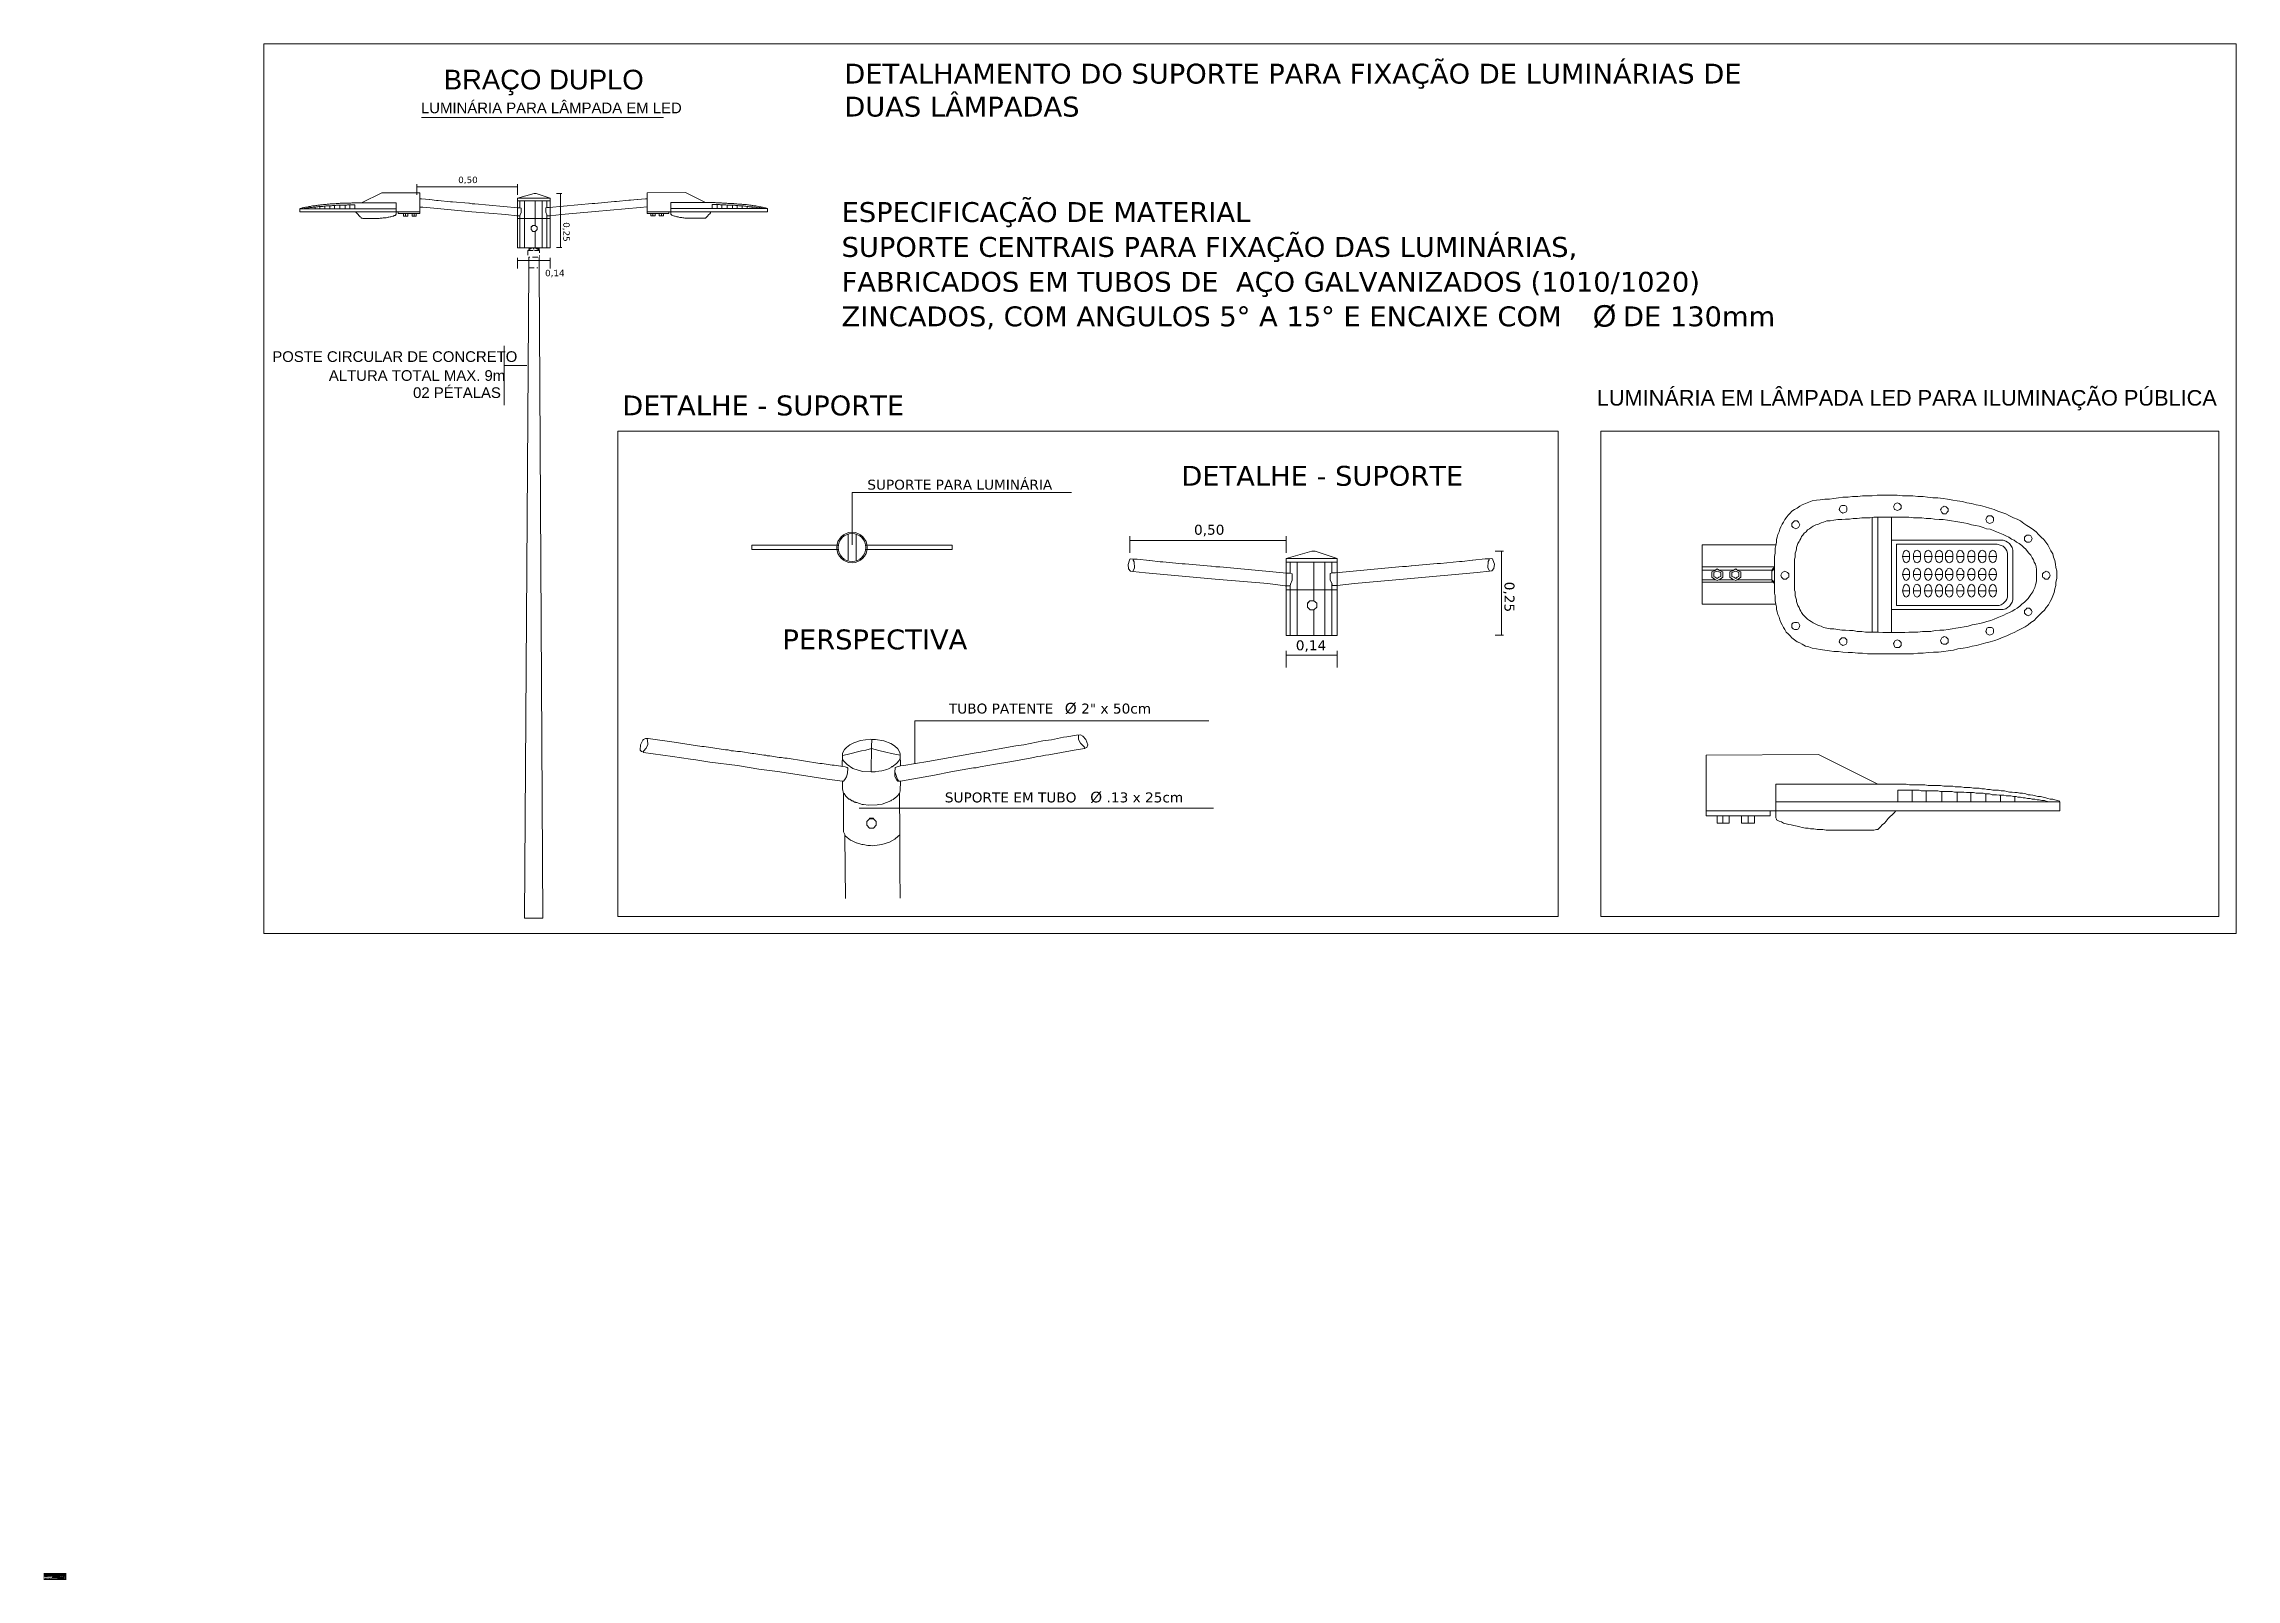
# Model space of a CAD drawing. Header units: metres. Extents: x 0 to 303, y 1 to 146.
# Drawn here: x 0.5 to 206.6, y 1.2 to 145.6 of the extents above; entities that cross this region are included whole.
import ezdxf

# ---------------------------------------------------------------- set-up
doc = ezdxf.new("R2010")
doc.units = ezdxf.units.M
doc.linetypes.add('IMPORT-DASHDOT _4_', pattern=[1, 0.5, -0.25, 0, -0.25])
for name, color, linetype, lineweight in [('A - TEXTO', 7, 'Continuous', 9), ('A-DETL-MEDM', 7, 'Continuous', 35), ('G-ANNO-TEXT', 7, 'Continuous', 9), ('P', 7, 'Continuous', 35), ('PFV', 7, 'Continuous', 9)]:
    doc.layers.add(name, color=color, linetype=linetype, lineweight=lineweight)
doc.layers.add('DET_POSTE_dwg', color=7, linetype='Continuous', lineweight=9, true_color=0x767676)
doc.styles.add('Arial', font='arial.ttf', dxfattribs={"height": 2.026963})
doc.styles.add('Arial_1', font='arial.ttf', dxfattribs={"height": 1.013481})
doc.styles.add('Arial_2', font='arial.ttf', dxfattribs={"height": 0.025})
doc.styles.add('Arial_B', font='arial.ttf', dxfattribs={"height": 1.46127})
doc.styles.add('Arial_B_1', font='arial.ttf', dxfattribs={"height": 0.03})
doc.styles.add('Swis721 Lt BT', font='swissl.ttf', dxfattribs={"height": 1.849307})
doc.styles.add('Swis721 Lt BT_1', font='swissl.ttf', dxfattribs={"height": 1.00291})
doc.styles.add('Verdana', font='verdana.ttf', dxfattribs={"height": 1.8711})
doc.styles.add('Verdana_1', font='verdana.ttf', dxfattribs={"height": 1.8711})
doc.styles.add('Verdana_2', font='verdana.ttf', dxfattribs={"height": 0.93555})
doc.styles.add('Verdana_3', font='verdana.ttf', dxfattribs={"height": 0.601425})
doc.styles.add('Verdana_4', font='verdana.ttf', dxfattribs={"height": 0.935555})

msp = doc.modelspace()

# ---------------------------------------------------------------- texts
at = {"layer": 'G-ANNO-TEXT', "insert": (1.42, 1.62), "char_height": 0.03, "width": 0.3407, "attachment_point": 1, "style": 'Arial_B_1'}
msp.add_mtext('ILUMINAÇÃO ', dxfattribs=at)

# ---------------------------------------------------------------- blocks, each defined once
blk = doc.blocks.new('DET_POSTE_dwg-8300807-DET_ POSTE')
at = {"lineweight": 9}
for p, q in [((65.42, 131.41), (65.42, 132.41)), ((74.87, 132.15), (65.42, 132.15)), ((74.87, 131.41), (74.87, 132.41)), ((75.11, 130.84), (75.11, 130.17)), ((75.54, 130.84), (75.54, 126.41)), ((77.21, 126.41), (77.21, 130.84)), ((77.64, 130.19), (77.64, 130.84)), ((78.54, 131.51), (79.04, 131.51)), ((78.91, 126.43), (78.91, 131.51)), ((74.87, 129.18), (77.96, 129.18)), ((76.54, 127.96), (76.54, 126.43)), ((77.64, 129.43), (77.64, 129.52)), ((76.75, 126.32), (76.9, 126.32)), ((78.54, 126.43), (79.04, 126.43)), ((74.87, 124.47), (74.87, 125.47)), ((77.96, 125.22), (74.87, 125.22)), ((77.96, 124.47), (77.96, 125.47)), ((105.96, 99.48), (105.96, 97.04)), ((106.71, 99.48), (106.71, 97.04)), ((132.45, 97.73), (132.45, 99.28)), ((147.15, 97.73), (147.15, 99.28)), ((147.15, 98.89), (132.45, 98.89)), ((166.54, 97.17), (166.57, 97.16)), ((166.82, 97.89), (167.59, 97.89)), ((147.52, 96.85), (147.52, 95.81)), ((148.19, 96.85), (148.19, 89.95)), ((150.78, 89.95), (150.78, 96.85)), ((151.46, 95.83), (151.46, 96.85)), ((147.15, 94.25), (151.96, 94.25)), ((151.46, 94.66), (151.46, 94.79)), ((149.74, 92.36), (149.74, 89.98)), ((166.82, 89.98), (167.59, 89.98)), ((147.15, 86.94), (147.15, 88.49)), ((151.96, 88.09), (147.15, 88.09)), ((151.96, 86.94), (151.96, 88.49)), ((107.01, 73.71), (140.31, 73.71))]:
    blk.add_line(p, q, dxfattribs=at)
at = {"lineweight": 9, "flags": 128}
for points in [[(236.48, 61.91), (51.01, 61.91), (51.01, 145.6), (236.48, 145.6)], [(84.3, 109.15), (172.74, 109.15), (172.74, 63.5), (84.3, 63.5)], [(176.74, 109.15), (234.84, 109.15), (234.84, 63.5), (176.74, 63.5)]]:
    blk.add_lwpolyline(points, close=True, dxfattribs=at)
for points in [[(77.96, 126.41), (77.96, 131.07), (74.87, 131.07), (76.43, 131.51), (76.62, 131.51), (77.96, 131.07)], [(74.87, 131.07), (74.87, 126.41), (77.96, 126.41), (77.96, 129.44)], [(74.87, 130.84), (77.91, 130.84), (77.96, 130.84)], [(76.55, 127.96), (76.72, 128.13), (76.72, 128.35), (76.55, 128.51), (76.54, 128.51), (76.54, 130.84)], [(74.99, 126.41), (74.87, 126.41), (74.87, 129.42)], [(75.13, 129.5), (75.11, 129.42), (75.11, 126.41)], [(76.31, 128.51), (76.16, 128.35), (76.16, 128.13)], [(77.64, 126.43), (77.64, 129.43), (77.64, 129.52)], [(75.95, 125.53), (75.95, 124.53), (75.53, 63.36), (77.27, 63.37)], [(76.9, 125.53), (76.9, 124.53), (77.27, 63.36)], [(106.33, 98.46), (106.33, 103.38), (126.97, 103.38)], [(105.04, 98.43), (96.92, 98.43), (96.92, 98.02), (105.04, 98.02)], [(107.63, 98.02), (115.74, 98.02), (115.74, 98.43), (107.63, 98.43)], [(151.96, 89.95), (151.96, 97.2), (147.15, 97.2), (149.58, 97.89), (149.87, 97.89), (151.96, 97.2)], [(147.15, 97.2), (147.15, 89.95), (151.96, 89.95), (151.96, 94.66)], [(167.4, 89.98), (167.4, 97.33), (167.4, 97.89)], [(147.15, 96.85), (151.88, 96.85), (151.96, 96.85)], [(149.77, 92.36), (150.04, 92.62), (150.04, 92.97), (149.77, 93.21), (149.74, 93.21), (149.74, 96.85)], [(147.34, 89.95), (147.15, 89.95), (147.15, 94.63)], [(147.55, 94.76), (147.52, 94.63), (147.52, 89.95)], [(149.39, 93.21), (149.15, 92.97), (149.15, 92.62)], [(151.46, 89.98), (151.46, 94.66), (151.47, 94.79)], [(139.88, 81.92), (112.24, 81.92), (112.24, 77.9)], [(107.97, 72.69), (107.73, 72.45), (107.73, 72.1)], [(108.34, 71.83), (108.61, 72.1), (108.61, 72.45), (108.34, 72.69), (108.31, 72.69)]]:
    blk.add_lwpolyline(points, dxfattribs=at)
at = {"linetype": 'IMPORT-DASHDOT _4_', "lineweight": 9, "flags": 128}
for points in [[(76.95, 126.41), (76.9, 126.32), (76.9, 126.22), (76.96, 126.16), (76.96, 126.11), (76.96, 125.58), (76.9, 125.58), (76.9, 125.53), (75.95, 125.53), (75.9, 125.58), (75.85, 125.58), (75.85, 126.11), (75.85, 126.16), (75.9, 126.16), (75.9, 126.22), (75.95, 126.32), (75.87, 126.41)], [(76.96, 126.16), (75.95, 126.16), (75.95, 126.22), (75.9, 126.16), (76.38, 126.16)], [(75.91, 126.41), (76.01, 126.27), (75.95, 126.22)], [(76.31, 126.41), (76.27, 126.37), (76.22, 126.37), (76.17, 126.37), (76.11, 126.32), (76.06, 126.32), (75.97, 126.32), (76.75, 126.32)], [(76.69, 126.32), (76.59, 126.37), (76.54, 126.37), (76.54, 126.43)], [(76.85, 126.22), (76.8, 126.27), (76.89, 126.41)], [(76.9, 126.16), (76.85, 126.22), (76.85, 126.16)], [(75.95, 124.53), (76.38, 124.53), (76.43, 124.53), (76.85, 124.53), (76.9, 124.53)]]:
    blk.add_lwpolyline(points, dxfattribs=at)
at = {"lineweight": 9}
for radius in [1.43, 1.31]:
    blk.add_circle((106.33, 98.22), radius, dxfattribs=at)
at = {"layer": 'P', "lineweight": 9}
for p, q in [((55.84, 130.25), (55.84, 130.08)), ((56.3, 130.29), (56.3, 130.08)), ((56.77, 130.33), (56.77, 130.08)), ((57.24, 130.37), (57.24, 130.08)), ((57.68, 130.39), (57.68, 130.08)), ((58.17, 130.41), (58.17, 130.08)), ((58.67, 130.43), (58.67, 130.08)), ((59.12, 130.45), (59.12, 130.08)), ((93.65, 130.47), (93.65, 130.1)), ((94.1, 130.45), (94.1, 130.1)), ((94.6, 130.43), (94.6, 130.1)), ((95.09, 130.41), (95.09, 130.1)), ((95.52, 130.39), (95.52, 130.1)), ((96, 130.35), (96, 130.1)), ((96.47, 130.31), (96.47, 130.1)), ((96.93, 130.26), (96.93, 130.1)), ((64.36, 129.63), (64.36, 129.4)), ((65.16, 129.63), (65.16, 129.4)), ((87.6, 129.65), (87.6, 129.42)), ((88.41, 129.65), (88.41, 129.42)), ((202.24, 101.02), (202.24, 90.27)), ((202.79, 101.08), (202.79, 90.27)), ((204.06, 98.9), (204.06, 101.08)), ((205.1, 97.38), (205.76, 97.38)), ((206.13, 97.38), (206.8, 97.38)), ((207.16, 97.38), (207.89, 97.38)), ((208.19, 97.38), (208.86, 97.38)), ((209.16, 97.38), (209.83, 97.38)), ((210.2, 97.38), (210.86, 97.38)), ((211.23, 97.38), (211.9, 97.38)), ((212.26, 97.38), (212.93, 97.38)), ((213.23, 97.38), (213.96, 97.38)), ((189.25, 96.1), (187.79, 96.1)), ((187.79, 95.19), (189.25, 95.19)), ((192.83, 95.98), (193.07, 96.22)), ((192.83, 95.19), (193.07, 94.95)), ((192.83, 95.07), (193.07, 94.83)), ((205.1, 95.68), (205.76, 95.68)), ((206.13, 95.68), (206.8, 95.68)), ((207.16, 95.68), (207.89, 95.68)), ((208.19, 95.68), (208.86, 95.68)), ((209.16, 95.68), (209.83, 95.68)), ((210.2, 95.68), (210.86, 95.68)), ((211.23, 95.68), (211.9, 95.68)), ((212.26, 95.68), (212.93, 95.68)), ((213.23, 95.68), (213.96, 95.68)), ((205.1, 94.16), (205.76, 94.16)), ((206.13, 94.16), (206.8, 94.16)), ((207.16, 94.16), (207.89, 94.16)), ((208.19, 94.16), (208.86, 94.16)), ((209.16, 94.16), (209.83, 94.16)), ((210.2, 94.16), (210.86, 94.16)), ((211.23, 94.16), (211.9, 94.16)), ((212.26, 94.16), (212.93, 94.16)), ((213.23, 94.16), (213.96, 94.16)), ((204.06, 92.4), (204.06, 90.21)), ((206.01, 75.4), (206.01, 74.31)), ((207.34, 75.34), (207.34, 74.31)), ((208.8, 75.28), (208.8, 74.31)), ((210.26, 75.22), (210.26, 74.31)), ((211.53, 75.16), (211.53, 74.31)), ((212.93, 75.04), (212.93, 74.31)), ((214.32, 74.91), (214.32, 74.31)), ((215.66, 74.79), (215.66, 74.31)), ((188.22, 72.97), (188.22, 72.3)), ((190.58, 72.97), (190.58, 72.3))]:
    blk.add_line(p, q, dxfattribs=at)
at = {"layer": 'P', "lineweight": 9, "flags": 128}
for points in [[(60.21, 130.64), (60.11, 130.64), (60.01, 130.64), (59.91, 130.64), (59.8, 130.64), (59.7, 130.64), (59.6, 130.64), (59.49, 130.64), (59.41, 130.64), (59.31, 130.64), (59.2, 130.62), (59.1, 130.62), (59, 130.62), (58.89, 130.62), (58.81, 130.62), (58.71, 130.62), (58.61, 130.6), (58.5, 130.6), (58.4, 130.6), (58.32, 130.6), (58.21, 130.6), (58.11, 130.58), (58.03, 130.58), (57.93, 130.58), (57.82, 130.58), (57.74, 130.56), (57.64, 130.56), (57.55, 130.56), (57.45, 130.54), (57.35, 130.54), (57.27, 130.54), (57.16, 130.52), (57.08, 130.52), (56.98, 130.52), (56.89, 130.49), (56.81, 130.49), (56.71, 130.47), (56.63, 130.47), (56.54, 130.45), (56.44, 130.45), (56.36, 130.45), (56.28, 130.43), (56.17, 130.43), (56.09, 130.41), (56.01, 130.39), (55.92, 130.39), (55.84, 130.37), (55.76, 130.37), (55.68, 130.35), (55.59, 130.35), (55.49, 130.33), (55.41, 130.31), (55.35, 130.31), (55.26, 130.29), (55.18, 130.27), (55.1, 130.25), (55.02, 130.25), (54.93, 130.23), (54.85, 130.21), (54.79, 130.19), (54.71, 130.16), (54.63, 130.16), (54.56, 130.14), (54.48, 130.12), (54.4, 130.1)], [(59.58, 130.08), (59.58, 130.19), (59.58, 130.27), (59.58, 130.37), (59.58, 130.45), (59.51, 130.45), (59.43, 130.45), (59.35, 130.45), (59.29, 130.45), (59.2, 130.45), (59.12, 130.45), (59.06, 130.45), (58.98, 130.45), (58.89, 130.45), (58.83, 130.43), (58.75, 130.43), (58.67, 130.43), (58.61, 130.43), (58.52, 130.43), (58.44, 130.43), (58.38, 130.43), (58.3, 130.43), (58.21, 130.41), (58.15, 130.41), (58.07, 130.41), (57.99, 130.41), (57.93, 130.41), (57.84, 130.41), (57.76, 130.39), (57.7, 130.39), (57.62, 130.39), (57.53, 130.39), (57.47, 130.39), (57.39, 130.37), (57.31, 130.37), (57.24, 130.37), (57.16, 130.37), (57.08, 130.35), (57.02, 130.35), (56.94, 130.35), (56.85, 130.35), (56.79, 130.33), (56.71, 130.33), (56.65, 130.33), (56.56, 130.31), (56.48, 130.31), (56.42, 130.31), (56.34, 130.29), (56.25, 130.29), (56.19, 130.29), (56.11, 130.27), (56.03, 130.27), (55.97, 130.27), (55.88, 130.25), (55.8, 130.25), (55.74, 130.23), (55.66, 130.23), (55.57, 130.21), (55.51, 130.21), (55.43, 130.19), (55.35, 130.19), (55.29, 130.16), (55.2, 130.16), (55.12, 130.14), (55.06, 130.14), (54.98, 130.12), (54.89, 130.12), (54.83, 130.1), (54.75, 130.08)], [(92.55, 130.66), (92.66, 130.66), (92.76, 130.66), (92.86, 130.66), (92.97, 130.66), (93.07, 130.66), (93.17, 130.66), (93.28, 130.66), (93.36, 130.66), (93.46, 130.66), (93.57, 130.64), (93.67, 130.64), (93.77, 130.64), (93.87, 130.64), (93.96, 130.64), (94.06, 130.64), (94.16, 130.61), (94.27, 130.61), (94.37, 130.61), (94.45, 130.61), (94.56, 130.61), (94.66, 130.59), (94.74, 130.59), (94.84, 130.59), (94.95, 130.59), (95.03, 130.57), (95.13, 130.57), (95.22, 130.57), (95.32, 130.55), (95.42, 130.55), (95.5, 130.55), (95.61, 130.53), (95.69, 130.53), (95.79, 130.53), (95.88, 130.51), (95.96, 130.51), (96.06, 130.49), (96.14, 130.49), (96.23, 130.47), (96.33, 130.47), (96.41, 130.47), (96.49, 130.45), (96.6, 130.45), (96.68, 130.43), (96.76, 130.41), (96.84, 130.41), (96.93, 130.39), (97.01, 130.39), (97.09, 130.37), (97.17, 130.37), (97.28, 130.35), (97.36, 130.33), (97.42, 130.33), (97.5, 130.31), (97.59, 130.28), (97.67, 130.26), (97.75, 130.26), (97.83, 130.24), (97.92, 130.22), (97.98, 130.2), (98.06, 130.18), (98.14, 130.18), (98.21, 130.16), (98.29, 130.14), (98.37, 130.12)], [(93.19, 130.1), (93.19, 130.2), (93.19, 130.28), (93.19, 130.39), (93.19, 130.47), (93.26, 130.47), (93.34, 130.47), (93.42, 130.47), (93.48, 130.47), (93.57, 130.47), (93.65, 130.47), (93.71, 130.47), (93.79, 130.47), (93.87, 130.47), (93.94, 130.45), (94.02, 130.45), (94.1, 130.45), (94.16, 130.45), (94.25, 130.45), (94.33, 130.45), (94.39, 130.45), (94.47, 130.45), (94.56, 130.43), (94.62, 130.43), (94.7, 130.43), (94.78, 130.43), (94.84, 130.43), (94.93, 130.43), (95.01, 130.41), (95.07, 130.41), (95.15, 130.41), (95.24, 130.41), (95.3, 130.41), (95.38, 130.39), (95.46, 130.39), (95.52, 130.39), (95.61, 130.39), (95.69, 130.37), (95.75, 130.37), (95.83, 130.37), (95.92, 130.37), (95.98, 130.35), (96.06, 130.35), (96.12, 130.35), (96.21, 130.33), (96.29, 130.33), (96.35, 130.33), (96.43, 130.31), (96.51, 130.31), (96.58, 130.31), (96.66, 130.28), (96.74, 130.28), (96.8, 130.28), (96.89, 130.26), (96.97, 130.26), (97.03, 130.24), (97.11, 130.24), (97.2, 130.22), (97.26, 130.22), (97.34, 130.2), (97.42, 130.2), (97.48, 130.18), (97.57, 130.18), (97.65, 130.16), (97.71, 130.16), (97.79, 130.14), (97.88, 130.14), (97.94, 130.12), (98.02, 130.1)], [(193.2, 98.47), (186.27, 98.47), (186.27, 92.88), (193.2, 92.88)], [(193.07, 96.41), (186.27, 96.41), (186.27, 94.95), (193.07, 94.95), (193.07, 96.41), (192.83, 96.1)], [(187.55, 96.1), (186.27, 96.1), (186.27, 95.19), (187.55, 95.19)], [(189.49, 95.19), (192.83, 95.19), (192.83, 96.1), (189.55, 96.1)], [(202.79, 75.95), (203.09, 75.95), (203.4, 75.95), (203.7, 75.95), (204, 75.95), (204.31, 75.95), (204.61, 75.95), (204.91, 75.95), (205.16, 75.95), (205.46, 75.95), (205.76, 75.89), (206.07, 75.89), (206.37, 75.89), (206.67, 75.89), (206.92, 75.89), (207.22, 75.89), (207.52, 75.82), (207.83, 75.82), (208.13, 75.82), (208.37, 75.82), (208.68, 75.82), (208.98, 75.76), (209.22, 75.76), (209.53, 75.76), (209.83, 75.76), (210.07, 75.7), (210.38, 75.7), (210.62, 75.7), (210.92, 75.64), (211.23, 75.64), (211.47, 75.64), (211.77, 75.58), (212.02, 75.58), (212.32, 75.58), (212.56, 75.52), (212.81, 75.52), (213.11, 75.46), (213.35, 75.46), (213.6, 75.4), (213.9, 75.4), (214.14, 75.4), (214.38, 75.34), (214.69, 75.34), (214.93, 75.28), (215.17, 75.22), (215.42, 75.22), (215.66, 75.16), (215.9, 75.16), (216.14, 75.1), (216.39, 75.1), (216.69, 75.04), (216.93, 74.97), (217.12, 74.97), (217.36, 74.91), (217.6, 74.85), (217.84, 74.79), (218.09, 74.79), (218.33, 74.73), (218.57, 74.67), (218.76, 74.61), (219, 74.55), (219.24, 74.55), (219.42, 74.49), (219.67, 74.43), (219.91, 74.37)], [(204.67, 74.31), (204.67, 74.61), (204.67, 74.85), (204.67, 75.16), (204.67, 75.4), (204.85, 75.4), (205.1, 75.4), (205.34, 75.4), (205.52, 75.4), (205.76, 75.4), (206.01, 75.4), (206.19, 75.4), (206.43, 75.4), (206.67, 75.4), (206.86, 75.34), (207.1, 75.34), (207.34, 75.34), (207.52, 75.34), (207.77, 75.34), (208.01, 75.34), (208.19, 75.34), (208.43, 75.34), (208.68, 75.28), (208.86, 75.28), (209.1, 75.28), (209.35, 75.28), (209.53, 75.28), (209.77, 75.28), (210.01, 75.22), (210.2, 75.22), (210.44, 75.22), (210.68, 75.22), (210.86, 75.22), (211.11, 75.16), (211.35, 75.16), (211.53, 75.16), (211.77, 75.16), (212.02, 75.1), (212.2, 75.1), (212.44, 75.1), (212.68, 75.1), (212.87, 75.04), (213.11, 75.04), (213.29, 75.04), (213.53, 74.97), (213.78, 74.97), (213.96, 74.97), (214.2, 74.91), (214.45, 74.91), (214.63, 74.91), (214.87, 74.85), (215.11, 74.85), (215.3, 74.85), (215.54, 74.79), (215.78, 74.79), (215.96, 74.73), (216.21, 74.73), (216.45, 74.67), (216.63, 74.67), (216.87, 74.61), (217.12, 74.61), (217.3, 74.55), (217.54, 74.55), (217.78, 74.49), (217.97, 74.49), (218.21, 74.43), (218.45, 74.43), (218.63, 74.37), (218.88, 74.31)]]:
    blk.add_lwpolyline(points, dxfattribs=at)
for points in [[(54.4, 129.79), (63.47, 129.79), (63.47, 130.08), (54.4, 130.08)], [(62.11, 131.59), (65.7, 131.57), (65.7, 129.79), (63.47, 129.79), (63.47, 130.64), (60.21, 130.64)], [(90.66, 131.6), (87.07, 131.58), (87.07, 129.81), (89.3, 129.81), (89.3, 130.66), (92.55, 130.66)], [(98.37, 129.81), (89.3, 129.81), (89.3, 130.1), (98.37, 130.1)], [(63.47, 129.79), (63.47, 129.67), (63.47, 129.57), (63.45, 129.53), (63.45, 129.5), (63.41, 129.48), (63.37, 129.46), (63.29, 129.44), (63.23, 129.4), (63.14, 129.38), (63.06, 129.36), (62.98, 129.34), (62.9, 129.32), (62.79, 129.3), (62.71, 129.28), (62.63, 129.26), (62.52, 129.24), (62.44, 129.24), (62.36, 129.22), (62.26, 129.22), (62.15, 129.2), (62.07, 129.2), (61.97, 129.2), (61.86, 129.17), (61.78, 129.17), (61.68, 129.17), (61.58, 129.17), (61.47, 129.17), (61.37, 129.17), (61.27, 129.17), (61.16, 129.17), (61.06, 129.17), (60.96, 129.17), (60.85, 129.17), (60.75, 129.17), (60.65, 129.17), (60.54, 129.17), (60.44, 129.17), (60.34, 129.17), (60.26, 129.2), (60.21, 129.2), (60.19, 129.22), (60.13, 129.28), (60.07, 129.34), (60.01, 129.4), (59.95, 129.46), (59.88, 129.55), (59.82, 129.61), (59.76, 129.67), (59.7, 129.73), (59.64, 129.79)], [(65.7, 129.79), (63.66, 129.79), (63.66, 129.63), (65.7, 129.63)], [(64.15, 129.63), (64.57, 129.63), (64.57, 129.4), (64.15, 129.4)], [(64.96, 129.63), (65.35, 129.63), (65.35, 129.4), (64.96, 129.4)], [(87.07, 129.81), (89.11, 129.81), (89.11, 129.65), (87.07, 129.65)], [(87.81, 129.65), (87.42, 129.65), (87.42, 129.42), (87.81, 129.42)], [(88.62, 129.65), (88.2, 129.65), (88.2, 129.42), (88.62, 129.42)], [(89.3, 129.81), (89.3, 129.69), (89.3, 129.58), (89.32, 129.54), (89.32, 129.52), (89.36, 129.5), (89.4, 129.48), (89.48, 129.46), (89.54, 129.42), (89.63, 129.4), (89.71, 129.38), (89.79, 129.36), (89.87, 129.34), (89.98, 129.32), (90.06, 129.29), (90.14, 129.27), (90.24, 129.25), (90.33, 129.25), (90.41, 129.23), (90.51, 129.23), (90.62, 129.21), (90.7, 129.21), (90.8, 129.21), (90.9, 129.19), (90.99, 129.19), (91.09, 129.19), (91.19, 129.19), (91.3, 129.19), (91.4, 129.19), (91.5, 129.19), (91.61, 129.19), (91.71, 129.19), (91.81, 129.19), (91.92, 129.19), (92.02, 129.19), (92.12, 129.19), (92.22, 129.19), (92.33, 129.19), (92.43, 129.19), (92.51, 129.21), (92.55, 129.21), (92.58, 129.23), (92.64, 129.29), (92.7, 129.36), (92.76, 129.42), (92.82, 129.48), (92.88, 129.56), (92.95, 129.62), (93.01, 129.69), (93.07, 129.75), (93.13, 129.81)], [(219.61, 95.68), (219.61, 95.31), (219.54, 94.95), (219.54, 94.65), (219.42, 94.34), (219.36, 93.98), (219.24, 93.67), (219.12, 93.37), (219, 93.13), (218.82, 92.82), (218.63, 92.58), (218.45, 92.34), (218.21, 92.1), (217.97, 91.85), (217.72, 91.61), (217.48, 91.37), (217.18, 91.18), (216.93, 90.94), (216.63, 90.76), (216.27, 90.58), (215.96, 90.4), (215.6, 90.21), (215.3, 90.09), (214.93, 89.91), (214.57, 89.79), (214.14, 89.61), (213.78, 89.48), (213.35, 89.36), (212.93, 89.24), (212.5, 89.12), (212.08, 89), (211.65, 88.94), (211.23, 88.82), (210.8, 88.76), (210.32, 88.7), (209.89, 88.57), (209.41, 88.51), (208.98, 88.45), (208.5, 88.39), (208.01, 88.39), (207.52, 88.33), (207.04, 88.27), (206.55, 88.27), (206.13, 88.21), (205.64, 88.21), (205.16, 88.21), (204.67, 88.21), (204.18, 88.21), (203.7, 88.21), (203.21, 88.21), (202.73, 88.21), (202.3, 88.21), (201.82, 88.21), (201.33, 88.27), (200.91, 88.27), (200.42, 88.33), (200, 88.33), (199.51, 88.39), (199.08, 88.45), (198.66, 88.45), (198.23, 88.51), (197.81, 88.57), (197.38, 88.63), (197.02, 88.7), (196.6, 88.76), (196.29, 88.88), (195.99, 88.94), (195.68, 89.12), (195.44, 89.24), (195.2, 89.36), (194.96, 89.55), (194.71, 89.73), (194.53, 89.91), (194.35, 90.09), (194.17, 90.27), (194.05, 90.52), (193.92, 90.7), (193.8, 90.94), (193.68, 91.18), (193.56, 91.43), (193.5, 91.67), (193.38, 91.91), (193.32, 92.16), (193.26, 92.4), (193.26, 92.64), (193.2, 92.88), (193.13, 93.19), (193.13, 93.43), (193.13, 93.67), (193.07, 93.92), (193.07, 94.16), (193.07, 94.46), (193.07, 94.71), (193.07, 94.95), (193.07, 95.19), (193.07, 95.43), (193.07, 95.68), (193.07, 95.92), (193.07, 96.16), (193.07, 96.41), (193.07, 96.65), (193.07, 96.89), (193.07, 97.13), (193.07, 97.38), (193.13, 97.68), (193.13, 97.92), (193.13, 98.17), (193.2, 98.41), (193.26, 98.71), (193.26, 98.96), (193.32, 99.2), (193.38, 99.44), (193.5, 99.68), (193.56, 99.93), (193.68, 100.17), (193.8, 100.41), (193.92, 100.6), (194.05, 100.84), (194.17, 101.02), (194.35, 101.26), (194.53, 101.45), (194.71, 101.63), (194.96, 101.81), (195.2, 101.93), (195.44, 102.11), (195.68, 102.23), (195.99, 102.36), (196.29, 102.48), (196.6, 102.6), (197.02, 102.66), (197.38, 102.72), (197.81, 102.78), (198.23, 102.78), (198.66, 102.84), (199.08, 102.9), (199.51, 102.96), (200, 102.96), (200.42, 103.02), (200.91, 103.02), (201.33, 103.08), (201.82, 103.08), (202.24, 103.08), (202.73, 103.15), (203.21, 103.15), (203.7, 103.15), (204.18, 103.15), (204.61, 103.15), (205.1, 103.08), (205.58, 103.08), (206.07, 103.08), (206.55, 103.02), (207.04, 103.02), (207.46, 102.96), (207.95, 102.9), (208.43, 102.9), (208.92, 102.84), (209.35, 102.78), (209.83, 102.66), (210.26, 102.6), (210.74, 102.54), (211.17, 102.42), (211.59, 102.36), (212.02, 102.23), (212.44, 102.17), (212.87, 102.05), (213.29, 101.93), (213.72, 101.81), (214.08, 101.63), (214.45, 101.51), (214.81, 101.38), (215.17, 101.2), (215.54, 101.02), (215.9, 100.9), (216.21, 100.72), (216.51, 100.47), (216.81, 100.29), (217.12, 100.11), (217.42, 99.87), (217.66, 99.68), (217.91, 99.44), (218.15, 99.2), (218.39, 98.96), (218.57, 98.71), (218.76, 98.47), (218.94, 98.17), (219.06, 97.92), (219.24, 97.62), (219.3, 97.32), (219.42, 97.01), (219.48, 96.65), (219.54, 96.35), (219.61, 96.04)], [(217.72, 95.68), (217.72, 95.43), (217.72, 95.13), (217.66, 94.89), (217.6, 94.71), (217.54, 94.46), (217.42, 94.22), (217.36, 94.04), (217.18, 93.8), (217.06, 93.61), (216.93, 93.43), (216.75, 93.25), (216.57, 93.07), (216.33, 92.88), (216.14, 92.7), (215.9, 92.52), (215.66, 92.4), (215.42, 92.22), (215.17, 92.1), (214.87, 91.97), (214.63, 91.85), (214.32, 91.73), (214.02, 91.61), (213.72, 91.49), (213.41, 91.37), (213.05, 91.25), (212.75, 91.18), (212.38, 91.06), (212.02, 91), (211.65, 90.94), (211.29, 90.82), (210.92, 90.76), (210.56, 90.7), (210.13, 90.64), (209.77, 90.58), (209.41, 90.52), (208.98, 90.46), (208.62, 90.46), (208.19, 90.4), (207.77, 90.33), (207.34, 90.33), (206.98, 90.33), (206.55, 90.27), (206.13, 90.27), (205.7, 90.27), (205.34, 90.21), (204.91, 90.21), (204.49, 90.21), (204.06, 90.21), (203.64, 90.21), (203.27, 90.21), (202.85, 90.27), (202.42, 90.27), (202.06, 90.27), (201.63, 90.27), (201.27, 90.33), (200.85, 90.33), (200.48, 90.4), (200.12, 90.4), (199.75, 90.46), (199.39, 90.46), (199.02, 90.52), (198.66, 90.58), (198.3, 90.58), (197.99, 90.64), (197.69, 90.7), (197.45, 90.82), (197.2, 90.88), (196.96, 91), (196.72, 91.12), (196.53, 91.25), (196.35, 91.37), (196.17, 91.49), (196.05, 91.61), (195.87, 91.79), (195.75, 91.91), (195.62, 92.1), (195.56, 92.22), (195.44, 92.4), (195.38, 92.58), (195.26, 92.76), (195.2, 92.95), (195.14, 93.13), (195.14, 93.31), (195.08, 93.49), (195.02, 93.67), (195.02, 93.86), (195.02, 94.04), (194.96, 94.22), (194.96, 94.4), (194.96, 94.58), (194.96, 94.77), (194.96, 94.95), (194.96, 95.13), (194.96, 95.31), (194.96, 95.68), (194.96, 95.98), (194.96, 96.16), (194.96, 96.35), (194.96, 96.53), (194.96, 96.71), (194.96, 96.89), (194.96, 97.13), (195.02, 97.32), (195.02, 97.5), (195.02, 97.68), (195.08, 97.86), (195.14, 98.05), (195.14, 98.23), (195.2, 98.41), (195.26, 98.59), (195.38, 98.77), (195.44, 98.9), (195.56, 99.08), (195.62, 99.26), (195.75, 99.38), (195.87, 99.56), (196.05, 99.68), (196.17, 99.87), (196.35, 99.99), (196.53, 100.11), (196.72, 100.23), (196.96, 100.35), (197.2, 100.41), (197.45, 100.53), (197.69, 100.6), (197.99, 100.72), (198.3, 100.72), (198.66, 100.78), (199.02, 100.84), (199.39, 100.84), (199.75, 100.9), (200.12, 100.9), (200.48, 100.96), (200.85, 100.96), (201.27, 101.02), (201.63, 101.02), (202.06, 101.02), (202.42, 101.08), (202.85, 101.08), (203.21, 101.08), (203.64, 101.08), (204.06, 101.08), (204.49, 101.08), (204.85, 101.08), (205.28, 101.08), (205.7, 101.08), (206.13, 101.02), (206.49, 101.02), (206.92, 101.02), (207.34, 100.96), (207.77, 100.96), (208.13, 100.9), (208.56, 100.84), (208.92, 100.84), (209.35, 100.78), (209.71, 100.72), (210.13, 100.66), (210.5, 100.6), (210.86, 100.53), (211.23, 100.47), (211.59, 100.35), (211.96, 100.29), (212.32, 100.23), (212.68, 100.11), (212.99, 99.99), (213.35, 99.93), (213.66, 99.81), (213.96, 99.68), (214.26, 99.56), (214.57, 99.44), (214.81, 99.32), (215.11, 99.2), (215.36, 99.02), (215.6, 98.9), (215.84, 98.71), (216.08, 98.59), (216.33, 98.41), (216.51, 98.23), (216.69, 98.05), (216.87, 97.86), (216.99, 97.68), (217.18, 97.5), (217.3, 97.26), (217.42, 97.07), (217.48, 96.83), (217.6, 96.65), (217.66, 96.41), (217.72, 96.16), (217.72, 95.92)], [(199.51, 102.17), (199.39, 102.17), (199.27, 102.11), (199.21, 101.99), (199.15, 101.81), (199.21, 101.69), (199.27, 101.57), (199.39, 101.51), (199.51, 101.45), (199.69, 101.51), (199.81, 101.57), (199.87, 101.69), (199.87, 101.81), (199.87, 101.99), (199.81, 102.11), (199.69, 102.17)], [(204.61, 102.42), (204.49, 102.36), (204.37, 102.3), (204.31, 102.17), (204.25, 102.05), (204.31, 101.93), (204.37, 101.81), (204.49, 101.75), (204.61, 101.69), (204.79, 101.75), (204.85, 101.81), (204.97, 101.93), (204.97, 102.05), (204.97, 102.17), (204.85, 102.3), (204.79, 102.36)], [(209.04, 102.11), (208.92, 102.05), (208.8, 101.99), (208.74, 101.87), (208.68, 101.75), (208.74, 101.63), (208.8, 101.51), (208.92, 101.38), (209.04, 101.38), (209.22, 101.38), (209.28, 101.51), (209.41, 101.63), (209.41, 101.75), (209.41, 101.87), (209.28, 101.99), (209.22, 102.05)], [(213.29, 101.2), (213.17, 101.2), (213.05, 101.08), (212.99, 101.02), (212.93, 100.84), (212.99, 100.72), (213.05, 100.6), (213.17, 100.53), (213.29, 100.47), (213.47, 100.53), (213.6, 100.6), (213.66, 100.72), (213.66, 100.84), (213.66, 101.02), (213.6, 101.08), (213.47, 101.2)], [(195.08, 100.72), (194.96, 100.72), (194.83, 100.6), (194.71, 100.47), (194.71, 100.35), (194.71, 100.23), (194.83, 100.11), (194.96, 100.05), (195.08, 99.99), (195.2, 100.05), (195.32, 100.11), (195.38, 100.23), (195.44, 100.35), (195.38, 100.47), (195.32, 100.6), (195.2, 100.72)], [(216.93, 99.38), (216.81, 99.38), (216.69, 99.32), (216.57, 99.2), (216.57, 99.08), (216.57, 98.9), (216.69, 98.77), (216.81, 98.71), (216.93, 98.71), (217.06, 98.71), (217.18, 98.77), (217.24, 98.9), (217.3, 99.08), (217.24, 99.2), (217.18, 99.32), (217.06, 99.38)], [(214.32, 98.9), (204.06, 98.9), (204.06, 92.4), (214.32, 92.4), (214.57, 92.4), (214.81, 92.46), (214.99, 92.58), (215.17, 92.7), (215.3, 92.88), (215.42, 93.07), (215.48, 93.31), (215.48, 93.55), (215.48, 97.74), (215.48, 97.98), (215.42, 98.23), (215.3, 98.41), (215.17, 98.59), (214.99, 98.71), (214.81, 98.83), (214.57, 98.9)], [(214.02, 98.53), (204.55, 98.53), (204.55, 92.76), (214.02, 92.76), (214.2, 92.76), (214.38, 92.82), (214.57, 92.95), (214.69, 93.07), (214.81, 93.19), (214.93, 93.37), (214.99, 93.55), (214.99, 93.8), (214.99, 97.5), (214.99, 97.68), (214.93, 97.92), (214.81, 98.05), (214.69, 98.23), (214.57, 98.35), (214.38, 98.41), (214.2, 98.47)], [(205.46, 97.98), (205.34, 97.92), (205.22, 97.8), (205.16, 97.62), (205.1, 97.38), (205.16, 97.13), (205.22, 96.95), (205.34, 96.83), (205.46, 96.77), (205.58, 96.83), (205.7, 96.95), (205.76, 97.13), (205.76, 97.38), (205.76, 97.62), (205.7, 97.8), (205.58, 97.92)], [(206.49, 97.98), (206.31, 97.92), (206.25, 97.8), (206.13, 97.62), (206.13, 97.38), (206.13, 97.13), (206.25, 96.95), (206.31, 96.83), (206.49, 96.77), (206.61, 96.83), (206.73, 96.95), (206.8, 97.13), (206.8, 97.38), (206.8, 97.62), (206.73, 97.8), (206.61, 97.92)], [(207.52, 97.98), (207.4, 97.92), (207.28, 97.8), (207.22, 97.62), (207.16, 97.38), (207.22, 97.13), (207.28, 96.95), (207.4, 96.83), (207.52, 96.77), (207.65, 96.83), (207.77, 96.95), (207.83, 97.13), (207.89, 97.38), (207.83, 97.62), (207.77, 97.8), (207.65, 97.92)], [(208.56, 97.98), (208.43, 97.92), (208.31, 97.8), (208.25, 97.62), (208.19, 97.38), (208.25, 97.13), (208.31, 96.95), (208.43, 96.83), (208.56, 96.77), (208.68, 96.83), (208.8, 96.95), (208.86, 97.13), (208.86, 97.38), (208.86, 97.62), (208.8, 97.8), (208.68, 97.92)], [(209.53, 97.98), (209.35, 97.92), (209.28, 97.8), (209.16, 97.62), (209.16, 97.38), (209.16, 97.13), (209.28, 96.95), (209.35, 96.83), (209.53, 96.77), (209.65, 96.83), (209.77, 96.95), (209.83, 97.13), (209.83, 97.38), (209.83, 97.62), (209.77, 97.8), (209.65, 97.92)], [(210.5, 97.98), (210.38, 97.92), (210.32, 97.8), (210.2, 97.62), (210.2, 97.38), (210.2, 97.13), (210.32, 96.95), (210.38, 96.83), (210.5, 96.77), (210.68, 96.83), (210.74, 96.95), (210.86, 97.13), (210.86, 97.38), (210.86, 97.62), (210.74, 97.8), (210.68, 97.92)], [(211.59, 97.98), (211.47, 97.92), (211.35, 97.8), (211.29, 97.62), (211.23, 97.38), (211.29, 97.13), (211.35, 96.95), (211.47, 96.83), (211.59, 96.77), (211.71, 96.83), (211.83, 96.95), (211.9, 97.13), (211.9, 97.38), (211.9, 97.62), (211.83, 97.8), (211.71, 97.92)], [(212.62, 97.98), (212.44, 97.92), (212.38, 97.8), (212.26, 97.62), (212.26, 97.38), (212.26, 97.13), (212.38, 96.95), (212.44, 96.83), (212.62, 96.77), (212.75, 96.83), (212.87, 96.95), (212.93, 97.13), (212.93, 97.38), (212.93, 97.62), (212.87, 97.8), (212.75, 97.92)], [(213.6, 97.98), (213.47, 97.92), (213.35, 97.8), (213.29, 97.62), (213.23, 97.38), (213.29, 97.13), (213.35, 96.95), (213.47, 96.83), (213.6, 96.77), (213.72, 96.83), (213.84, 96.95), (213.9, 97.13), (213.96, 97.38), (213.9, 97.62), (213.84, 97.8), (213.72, 97.92)], [(187.67, 96.22), (187.43, 96.04), (187.18, 95.92), (187.18, 95.68), (187.18, 95.43), (187.43, 95.25), (187.67, 95.13), (187.97, 95.25), (188.22, 95.43), (188.22, 95.68), (188.22, 95.92), (187.97, 96.04)], [(187.67, 95.98), (187.49, 95.92), (187.37, 95.86), (187.37, 95.68), (187.37, 95.5), (187.49, 95.43), (187.67, 95.31), (187.85, 95.43), (188.03, 95.5), (188.03, 95.68), (188.03, 95.86), (187.85, 95.92)], [(189.43, 96.22), (189.13, 96.04), (188.88, 95.92), (188.88, 95.68), (188.88, 95.43), (189.13, 95.25), (189.43, 95.13), (189.67, 95.25), (189.92, 95.43), (189.92, 95.68), (189.92, 95.92), (189.67, 96.04)], [(189.43, 95.98), (189.25, 95.92), (189.07, 95.86), (189.07, 95.68), (189.07, 95.5), (189.25, 95.43), (189.43, 95.31), (189.55, 95.43), (189.73, 95.5), (189.73, 95.68), (189.73, 95.86), (189.55, 95.92)], [(194.05, 95.98), (193.92, 95.92), (193.8, 95.86), (193.74, 95.74), (193.68, 95.62), (193.74, 95.43), (193.8, 95.37), (193.92, 95.25), (194.05, 95.25), (194.17, 95.25), (194.29, 95.37), (194.41, 95.43), (194.41, 95.62), (194.41, 95.74), (194.29, 95.86), (194.17, 95.92)], [(205.46, 96.28), (205.34, 96.22), (205.22, 96.1), (205.16, 95.92), (205.1, 95.68), (205.16, 95.5), (205.22, 95.31), (205.34, 95.19), (205.46, 95.13), (205.58, 95.19), (205.7, 95.31), (205.76, 95.5), (205.76, 95.68), (205.76, 95.92), (205.7, 96.1), (205.58, 96.22)], [(206.49, 96.28), (206.31, 96.22), (206.25, 96.1), (206.13, 95.92), (206.13, 95.68), (206.13, 95.5), (206.25, 95.31), (206.31, 95.19), (206.49, 95.13), (206.61, 95.19), (206.73, 95.31), (206.8, 95.5), (206.8, 95.68), (206.8, 95.92), (206.73, 96.1), (206.61, 96.22)], [(207.52, 96.28), (207.4, 96.22), (207.28, 96.1), (207.22, 95.92), (207.16, 95.68), (207.22, 95.5), (207.28, 95.31), (207.4, 95.19), (207.52, 95.13), (207.65, 95.19), (207.77, 95.31), (207.83, 95.5), (207.89, 95.68), (207.83, 95.92), (207.77, 96.1), (207.65, 96.22)], [(208.56, 96.28), (208.43, 96.22), (208.31, 96.1), (208.25, 95.92), (208.19, 95.68), (208.25, 95.5), (208.31, 95.31), (208.43, 95.19), (208.56, 95.13), (208.68, 95.19), (208.8, 95.31), (208.86, 95.5), (208.86, 95.68), (208.86, 95.92), (208.8, 96.1), (208.68, 96.22)], [(209.53, 96.28), (209.35, 96.22), (209.28, 96.1), (209.16, 95.92), (209.16, 95.68), (209.16, 95.5), (209.28, 95.31), (209.35, 95.19), (209.53, 95.13), (209.65, 95.19), (209.77, 95.31), (209.83, 95.5), (209.83, 95.68), (209.83, 95.92), (209.77, 96.1), (209.65, 96.22)], [(210.5, 96.28), (210.38, 96.22), (210.32, 96.1), (210.2, 95.92), (210.2, 95.68), (210.2, 95.5), (210.32, 95.31), (210.38, 95.19), (210.5, 95.13), (210.68, 95.19), (210.74, 95.31), (210.86, 95.5), (210.86, 95.68), (210.86, 95.92), (210.74, 96.1), (210.68, 96.22)], [(211.59, 96.28), (211.47, 96.22), (211.35, 96.1), (211.29, 95.92), (211.23, 95.68), (211.29, 95.5), (211.35, 95.31), (211.47, 95.19), (211.59, 95.13), (211.71, 95.19), (211.83, 95.31), (211.9, 95.5), (211.9, 95.68), (211.9, 95.92), (211.83, 96.1), (211.71, 96.22)], [(212.62, 96.28), (212.44, 96.22), (212.38, 96.1), (212.26, 95.92), (212.26, 95.68), (212.26, 95.5), (212.38, 95.31), (212.44, 95.19), (212.62, 95.13), (212.75, 95.19), (212.87, 95.31), (212.93, 95.5), (212.93, 95.68), (212.93, 95.92), (212.87, 96.1), (212.75, 96.22)], [(213.6, 96.28), (213.47, 96.22), (213.35, 96.1), (213.29, 95.92), (213.23, 95.68), (213.29, 95.5), (213.35, 95.31), (213.47, 95.19), (213.6, 95.13), (213.72, 95.19), (213.84, 95.31), (213.9, 95.5), (213.96, 95.68), (213.9, 95.92), (213.84, 96.1), (213.72, 96.22)], [(218.63, 95.98), (218.51, 95.92), (218.39, 95.86), (218.27, 95.74), (218.27, 95.62), (218.27, 95.43), (218.39, 95.37), (218.51, 95.25), (218.63, 95.25), (218.76, 95.25), (218.88, 95.37), (218.94, 95.43), (219, 95.62), (218.94, 95.74), (218.88, 95.86), (218.76, 95.92)], [(205.46, 94.77), (205.34, 94.71), (205.22, 94.58), (205.16, 94.4), (205.1, 94.16), (205.16, 93.92), (205.22, 93.73), (205.34, 93.61), (205.46, 93.55), (205.58, 93.61), (205.7, 93.73), (205.76, 93.92), (205.76, 94.16), (205.76, 94.4), (205.7, 94.58), (205.58, 94.71)], [(206.49, 94.77), (206.31, 94.71), (206.25, 94.58), (206.13, 94.4), (206.13, 94.16), (206.13, 93.92), (206.25, 93.73), (206.31, 93.61), (206.49, 93.55), (206.61, 93.61), (206.73, 93.73), (206.8, 93.92), (206.8, 94.16), (206.8, 94.4), (206.73, 94.58), (206.61, 94.71)], [(207.52, 94.77), (207.4, 94.71), (207.28, 94.58), (207.22, 94.4), (207.16, 94.16), (207.22, 93.92), (207.28, 93.73), (207.4, 93.61), (207.52, 93.55), (207.65, 93.61), (207.77, 93.73), (207.83, 93.92), (207.89, 94.16), (207.83, 94.4), (207.77, 94.58), (207.65, 94.71)], [(208.56, 94.77), (208.43, 94.71), (208.31, 94.58), (208.25, 94.4), (208.19, 94.16), (208.25, 93.92), (208.31, 93.73), (208.43, 93.61), (208.56, 93.55), (208.68, 93.61), (208.8, 93.73), (208.86, 93.92), (208.86, 94.16), (208.86, 94.4), (208.8, 94.58), (208.68, 94.71)], [(209.53, 94.77), (209.35, 94.71), (209.28, 94.58), (209.16, 94.4), (209.16, 94.16), (209.16, 93.92), (209.28, 93.73), (209.35, 93.61), (209.53, 93.55), (209.65, 93.61), (209.77, 93.73), (209.83, 93.92), (209.83, 94.16), (209.83, 94.4), (209.77, 94.58), (209.65, 94.71)], [(210.5, 94.77), (210.38, 94.71), (210.32, 94.58), (210.2, 94.4), (210.2, 94.16), (210.2, 93.92), (210.32, 93.73), (210.38, 93.61), (210.5, 93.55), (210.68, 93.61), (210.74, 93.73), (210.86, 93.92), (210.86, 94.16), (210.86, 94.4), (210.74, 94.58), (210.68, 94.71)], [(211.59, 94.77), (211.47, 94.71), (211.35, 94.58), (211.29, 94.4), (211.23, 94.16), (211.29, 93.92), (211.35, 93.73), (211.47, 93.61), (211.59, 93.55), (211.71, 93.61), (211.83, 93.73), (211.9, 93.92), (211.9, 94.16), (211.9, 94.4), (211.83, 94.58), (211.71, 94.71)], [(212.62, 94.77), (212.44, 94.71), (212.38, 94.58), (212.26, 94.4), (212.26, 94.16), (212.26, 93.92), (212.38, 93.73), (212.44, 93.61), (212.62, 93.55), (212.75, 93.61), (212.87, 93.73), (212.93, 93.92), (212.93, 94.16), (212.93, 94.4), (212.87, 94.58), (212.75, 94.71)], [(213.6, 94.77), (213.47, 94.71), (213.35, 94.58), (213.29, 94.4), (213.23, 94.16), (213.29, 93.92), (213.35, 93.73), (213.47, 93.61), (213.6, 93.55), (213.72, 93.61), (213.84, 93.73), (213.9, 93.92), (213.96, 94.16), (213.9, 94.4), (213.84, 94.58), (213.72, 94.71)], [(195.08, 90.52), (194.96, 90.52), (194.83, 90.58), (194.71, 90.7), (194.71, 90.88), (194.71, 91), (194.83, 91.12), (194.96, 91.18), (195.08, 91.18), (195.2, 91.18), (195.32, 91.12), (195.38, 91), (195.44, 90.88), (195.38, 90.7), (195.32, 90.58), (195.2, 90.52)], [(216.93, 91.79), (216.81, 91.85), (216.69, 91.91), (216.57, 92.03), (216.57, 92.16), (216.57, 92.28), (216.69, 92.4), (216.81, 92.52), (216.93, 92.52), (217.06, 92.52), (217.18, 92.4), (217.24, 92.28), (217.3, 92.16), (217.24, 92.03), (217.18, 91.91), (217.06, 91.85)], [(199.51, 89), (199.39, 89.06), (199.27, 89.12), (199.21, 89.24), (199.15, 89.36), (199.21, 89.55), (199.27, 89.61), (199.39, 89.73), (199.51, 89.73), (199.69, 89.73), (199.81, 89.61), (199.87, 89.55), (199.87, 89.36), (199.87, 89.24), (199.81, 89.12), (199.69, 89.06)], [(204.61, 88.82), (204.49, 88.82), (204.37, 88.88), (204.31, 89), (204.25, 89.18), (204.31, 89.3), (204.37, 89.42), (204.49, 89.48), (204.61, 89.55), (204.79, 89.48), (204.85, 89.42), (204.97, 89.3), (204.97, 89.18), (204.97, 89), (204.85, 88.88), (204.79, 88.82)], [(209.04, 89.12), (208.92, 89.12), (208.8, 89.18), (208.74, 89.3), (208.68, 89.48), (208.74, 89.61), (208.8, 89.73), (208.92, 89.79), (209.04, 89.85), (209.22, 89.79), (209.28, 89.73), (209.41, 89.61), (209.41, 89.48), (209.41, 89.3), (209.28, 89.18), (209.22, 89.12)], [(213.29, 89.97), (213.17, 90.03), (213.05, 90.09), (212.99, 90.21), (212.93, 90.33), (212.99, 90.52), (213.05, 90.64), (213.17, 90.7), (213.29, 90.7), (213.47, 90.7), (213.6, 90.64), (213.66, 90.52), (213.66, 90.33), (213.66, 90.21), (213.6, 90.09), (213.47, 90.03)], [(197.2, 78.74), (186.64, 78.68), (186.64, 73.46), (193.2, 73.46), (193.2, 75.95), (202.79, 75.95)], [(219.91, 73.46), (193.2, 73.46), (193.2, 74.31), (219.91, 74.31)], [(186.64, 73.46), (192.65, 73.46), (192.65, 72.97), (186.64, 72.97)], [(188.82, 72.97), (187.67, 72.97), (187.67, 72.3), (188.82, 72.3)], [(191.19, 72.97), (189.98, 72.97), (189.98, 72.3), (191.19, 72.3)], [(193.2, 73.46), (193.2, 73.09), (193.2, 72.79), (193.26, 72.67), (193.26, 72.61), (193.38, 72.55), (193.5, 72.49), (193.74, 72.42), (193.92, 72.3), (194.17, 72.24), (194.41, 72.18), (194.65, 72.12), (194.9, 72.06), (195.2, 72), (195.44, 71.94), (195.68, 71.88), (195.99, 71.82), (196.23, 71.82), (196.47, 71.76), (196.78, 71.76), (197.08, 71.7), (197.32, 71.7), (197.63, 71.7), (197.93, 71.64), (198.17, 71.64), (198.48, 71.64), (198.78, 71.64), (199.08, 71.64), (199.39, 71.64), (199.69, 71.64), (200, 71.64), (200.3, 71.64), (200.6, 71.64), (200.91, 71.64), (201.21, 71.64), (201.51, 71.64), (201.82, 71.64), (202.12, 71.64), (202.42, 71.64), (202.67, 71.7), (202.79, 71.7), (202.85, 71.76), (203.03, 71.94), (203.21, 72.12), (203.4, 72.3), (203.58, 72.49), (203.76, 72.73), (203.94, 72.91), (204.12, 73.09), (204.31, 73.27), (204.49, 73.46)]]:
    blk.add_lwpolyline(points, close=True, dxfattribs=at)
at = {"layer": 'PFV'}
for p, q in [((88.59, 138.67), (65.84, 138.67)), ((65.7, 130.75), (65.7, 131.13)), ((65.7, 131.13), (65.7, 131.03)), ((65.7, 130.23), (65.7, 130.75)), ((65.7, 130.75), (65.7, 130.61)), ((65.99, 130.23), (65.7, 130.23)), ((75.11, 130.84), (74.89, 130.84)), ((75.54, 130.84), (75.54, 130.77)), ((87.07, 130.77), (87.07, 131.15)), ((87.07, 131.15), (87.07, 131.05)), ((87.07, 130.25), (87.07, 130.77)), ((87.07, 130.77), (87.07, 130.63)), ((74.82, 129.42), (75.11, 129.42)), ((77.95, 129.43), (77.64, 129.43)), ((77.65, 129.43), (77.79, 129.43)), ((74.87, 126.41), (74.87, 126.43)), ((75.16, 126.41), (75.26, 126.41)), ((77.96, 126.43), (77.96, 127.42)), ((73.61, 115.34), (73.61, 117.2)), ((73.61, 115.34), (75.74, 115.34)), ((73.61, 115.34), (73.61, 111.61)), ((106.33, 99.35), (106.33, 99.48)), ((106.33, 99.35), (106.33, 98.46)), ((147.52, 96.85), (147.18, 96.85)), ((148.19, 96.85), (148.19, 96.74)), ((147.07, 94.63), (147.52, 94.63)), ((151.95, 94.66), (151.46, 94.66)), ((151.48, 94.66), (151.69, 94.66)), ((151.96, 89.98), (151.96, 91.53)), ((147.15, 89.95), (147.15, 89.98)), ((147.6, 89.95), (147.76, 89.95)), ((86.69, 79.01), (86.72, 78.98)), ((110.37, 77.05), (110.4, 77.03)), ((110.72, 76.25), (110.88, 76.25)), ((107.97, 72.69), (108.31, 72.69))]:
    blk.add_line(p, q, dxfattribs=at)
at = {"layer": 'PFV', "flags": 128}
for points in [[(65.7, 131.02), (65.86, 131.02), (66.6, 130.95), (66.64, 130.95), (67.26, 130.86), (67.43, 130.86), (68.58, 130.74), (68.77, 130.74), (70.31, 130.6), (70.35, 130.6), (70.62, 130.55), (70.86, 130.55), (74.92, 130.17), (75.13, 130.17)], [(74.82, 129.42), (73.77, 129.54), (70.59, 129.81), (66.36, 130.19), (65.99, 130.23)], [(75.13, 129.5), (75.23, 129.74), (75.23, 130.14), (75.13, 130.17)], [(77.64, 129.52), (77.54, 129.76), (77.54, 130.16), (77.64, 130.19)], [(87.07, 131.03), (86.91, 131.03), (86.17, 130.96), (86.13, 130.96), (85.51, 130.88), (85.34, 130.88), (84.19, 130.76), (84, 130.76), (82.45, 130.62), (82.42, 130.62), (82.15, 130.57), (81.9, 130.57), (77.85, 130.19), (77.64, 130.19)], [(77.95, 129.43), (79, 129.55), (82.18, 129.83), (86.41, 130.21), (87.07, 130.28)], [(76.55, 127.96), (76.33, 127.96), (76.16, 128.13)], [(76.17, 128.37), (76.31, 128.51), (76.54, 128.51)], [(132.74, 95.97), (132.53, 95.99), (132.34, 96.23), (132.29, 96.63), (132.42, 97.03), (132.45, 97.13)], [(132.77, 97.12), (132.55, 97.17), (132.45, 97.13)], [(147.07, 94.63), (145.44, 94.82), (140.49, 95.24), (133.92, 95.83), (132.74, 95.97), (132.9, 96.31), (132.87, 96.87), (132.77, 97.03), (132.77, 97.12), (133.14, 97.12), (134.29, 97.01), (134.34, 97.01), (135.31, 96.87), (135.57, 96.87), (137.37, 96.69), (137.66, 96.69), (140.06, 96.47), (140.12, 96.47), (140.55, 96.39), (140.92, 96.39), (147.23, 95.81), (147.55, 95.81)], [(151.95, 94.66), (153.58, 94.84), (158.52, 95.27), (165.1, 95.86), (166.27, 95.99), (166.11, 96.34), (166.14, 96.9), (166.25, 97.06), (166.25, 97.14), (165.87, 97.14), (164.72, 97.03), (164.67, 97.03), (163.71, 96.9), (163.44, 96.9), (161.65, 96.71), (161.36, 96.71), (158.95, 96.5), (158.9, 96.5), (158.47, 96.42), (158.09, 96.42), (151.79, 95.83), (151.47, 95.83)], [(166.25, 97.14), (166.46, 97.2), (166.54, 97.17)], [(166.27, 95.99), (166.49, 96.02), (166.67, 96.26), (166.73, 96.66), (166.59, 97.06), (166.57, 97.16)], [(147.55, 94.76), (147.71, 95.14), (147.71, 95.75), (147.55, 95.81)], [(151.47, 94.79), (151.3, 95.16), (151.3, 95.78), (151.47, 95.83)], [(149.18, 93), (149.39, 93.21), (149.74, 93.21)], [(149.77, 92.36), (149.42, 92.36), (149.15, 92.62)], [(110.8, 75.08), (110.85, 75.34), (110.88, 76.25), (114.09, 76.81), (115.61, 77.11), (117.75, 77.48), (117.99, 77.51), (118.37, 77.59), (119.81, 77.83), (121.17, 78.07), (123.44, 78.47), (123.74, 78.55), (124.09, 78.58), (124.51, 78.69), (124.83, 78.71), (127.21, 79.17), (128.2, 79.3), (128.23, 79.35), (128.42, 79.41), (128.5, 79.67), (128.31, 80.16), (128.04, 80.48), (127.83, 80.61), (127.43, 80.58), (126.52, 80.4), (126.22, 80.37), (125.1, 80.13), (124.27, 80.02), (122.48, 79.67), (121.73, 79.57), (118.26, 78.93), (117.99, 78.9), (113.47, 78.1), (112.3, 77.91)], [(128.23, 79.35), (128.18, 79.43), (127.8, 79.81), (127.64, 80.16), (127.64, 80.58)], [(86.69, 79.01), (86.53, 79.03), (86.42, 79.17), (86.45, 79.67), (86.66, 80.1), (86.74, 80.16), (86.9, 80.26), (87.04, 80.26)], [(105.53, 75.08), (105.43, 75.53), (105.43, 76.25), (104.01, 76.44), (101.18, 76.87), (99.33, 77.16), (97.57, 77.38), (95.56, 77.7), (92.95, 78.04), (91.45, 78.28), (91.13, 78.31), (89.44, 78.55), (86.72, 78.95), (86.72, 79.06), (86.98, 79.33), (87.12, 79.7), (87.09, 80.1), (87.04, 80.26), (87.17, 80.26), (89.6, 79.91), (92.22, 79.51), (92.44, 79.51), (94.44, 79.19), (94.68, 79.19), (94.98, 79.11), (95.19, 79.11), (95.56, 79.03), (95.83, 79.03), (96.93, 78.85), (97.11, 78.85), (98.05, 78.69), (98.24, 78.69), (98.34, 78.63), (98.59, 78.63), (99.47, 78.47), (99.71, 78.47), (100, 78.39), (100.22, 78.39), (103.29, 77.91), (103.53, 77.91), (104.47, 77.75), (104.65, 77.75), (105.7, 77.59), (105.88, 77.54), (105.94, 77.46), (105.91, 77), (105.8, 76.65), (105.64, 76.39), (105.53, 76.25), (105.43, 76.23)], [(108.13, 77.13), (107.33, 77.16), (106.42, 77.43), (105.86, 77.8), (105.53, 78.15), (105.48, 78.26), (105.43, 78.28), (105.43, 78.87), (105.62, 79.22), (105.75, 79.33), (105.8, 79.41), (106.12, 79.67), (106.5, 79.86), (106.68, 79.91), (107.14, 80.08), (108.07, 80.18), (108.18, 80.16)], [(105.43, 78.66), (105.88, 78.74), (107.22, 79.09), (107.62, 79.17), (108.15, 79.3)], [(108.13, 77.13), (108.15, 79.51), (108.18, 80.16), (108.53, 80.16), (109.33, 80.02), (109.97, 79.78), (110.32, 79.57), (110.64, 79.27), (110.8, 79.01), (110.85, 78.82), (110.88, 77.67)], [(108.13, 77.13), (108.26, 77.13), (108.5, 77.11), (108.58, 77.16), (109.14, 77.22), (109.6, 77.35), (109.76, 77.4), (110, 77.54), (110.05, 77.62), (110.11, 77.59), (110.51, 77.91), (110.75, 78.2), (110.8, 78.31), (110.85, 78.34)], [(110.85, 78.69), (110.05, 78.85), (109.52, 78.98), (108.85, 79.14), (108.15, 79.3)], [(105.4, 77.64), (105.4, 78.18), (105.43, 78.2), (105.43, 78.28)], [(110.72, 76.25), (110.61, 76.41), (110.51, 76.41), (110.35, 76.68), (110.35, 77.05), (110.4, 77.05), (110.59, 76.49), (110.61, 76.41)], [(110.37, 77.05), (110.4, 77.54), (110.88, 77.67), (111.2, 77.7), (112.3, 77.91)], [(110.72, 76.25), (110.61, 76.25), (110.61, 76.28), (110.59, 76.31), (110.56, 76.33), (110.56, 76.39)], [(105.72, 65.19), (105.67, 71.07), (105.67, 71.23), (105.53, 71.47), (105.53, 75.08), (105.59, 75.08), (105.75, 74.84), (106.04, 74.54), (106.12, 74.54), (106.31, 74.38), (106.42, 74.38), (106.55, 74.27), (106.66, 74.27), (106.68, 74.22), (106.79, 74.22), (107.27, 74.06), (107.41, 74.06), (107.89, 73.98), (108.69, 74.01), (108.82, 74.06), (109.17, 74.09), (109.97, 74.38), (110.05, 74.46), (110.19, 74.52), (110.56, 74.81), (110.67, 74.92), (110.69, 75.02), (110.8, 75.08), (110.83, 71.28), (110.83, 67.94), (110.85, 65.24)], [(107.75, 72.47), (107.97, 72.69), (107.99, 72.77), (108.34, 72.77), (108.34, 72.69)], [(105.7, 71.09), (105.88, 70.93), (106.2, 70.69), (106.23, 70.69), (106.71, 70.43), (106.76, 70.43), (107.25, 70.27), (107.38, 70.27), (107.81, 70.19), (108.07, 70.19), (108.26, 70.16), (109.14, 70.27), (109.87, 70.51), (110.37, 70.8), (110.67, 71.07), (110.8, 71.15)], [(108.34, 71.83), (107.99, 71.83), (107.73, 72.1)]]:
    blk.add_lwpolyline(points, dxfattribs=at)
at = {"linetype": 'IMPORT-DASHDOT _4_', "lineweight": 9, "attachment_point": 1, "line_spacing_factor": 1.005062}
for s, insert, char_height, width, style in [('BRAÇO DUPLO', (67.94, 143.16), 1.8493, 21.3087, 'Swis721 Lt BT'), ('LUMINÁRIA PARA LÂMPADA EM LED', (65.8, 140.07), 1.0029, 27.3812, 'Swis721 Lt BT_1'), ('POSTE CIRCULAR DE CONCRETO', (51.82, 116.68), 1.0029, 25.7302, 'Swis721 Lt BT_1'), ('ALTURA TOTAL MAX. 9m', (57.14, 114.9), 1.0029, 18.4531, 'Swis721 Lt BT_1'), ('02 PÉTALAS', (65.06, 113.29), 1.003, 9.0932, 'Swis721 Lt BT_1')]:
    blk.add_mtext(s, dxfattribs=dict(at, insert=insert, char_height=char_height, width=width, style=style))
at = {"layer": 'A - TEXTO', "attachment_point": 1}
for s, insert, char_height, width, line_spacing_factor, style in [('DETALHAMENTO DO SUPORTE PARA FIXAÇÃO DE LUMINÁRIAS DE\\PDUAS LÂMPADAS', (105.6, 143.73), 1.8711, 101.6963, 0.994243, 'Verdana'), ('0,50', (69.3, 133.1), 0.601, 2.2295, 0.994243, 'Verdana_3'), ('ESPECIFICAÇÃO DE MATERIAL', (105.35, 130.71), 1.8711, 47.0664, 0.994243, 'Verdana'), ('SUPORTE CENTRAIS PARA FIXAÇÃO DAS LUMINÁRIAS,', (105.35, 127.43), 1.8711, 84.7898, 0.994243, 'Verdana'), ('0,14', (77.47, 124.34), 0.601, 2.2295, 0.994243, 'Verdana_3'), ('FABRICADOS EM TUBOS DE  AÇO GALVANIZADOS (1010/1020)', (105.35, 124.15), 1.8711, 98.4414, 0.994243, 'Verdana'), ('ZINCADOS, COM ANGULOS 5° A 15° E ENCAIXE COM', (105.35, 120.9), 1.8711, 82.495, 0.994243, 'Verdana'), ('Ø', (175.99, 121.02), 2.03, 2.6303, 0.941778, 'Arial'), ('DE 130mm', (178.82, 120.9), 1.871, 17.0704, 0.994243, 'Verdana_1'), ('LUMINÁRIA EM LÂMPADA LED PARA ILUMINAÇÃO PÚBLICA', (176.36, 113.03), 1.4613, 69.5637, 0.941778, 'Arial_B'), ('DETALHE - SUPORTE', (84.72, 112.52), 1.8711, 32.0801, 0.994243, 'Verdana'), ('DETALHE - SUPORTE', (137.29, 105.9), 1.8711, 32.0801, 0.994243, 'Verdana'), ('SUPORTE PARA LUMINÁRIA', (107.77, 104.6), 0.9355, 21.1583, 0.994243, 'Verdana_2'), ('0,50', (138.49, 100.36), 0.936, 3.4678, 0.994243, 'Verdana_2'), ('PERSPECTIVA', (99.79, 90.51), 1.8711, 21.1448, 0.994243, 'Verdana'), ('0,14', (148.06, 89.49), 0.936, 3.4678, 0.994243, 'Verdana_2'), ('TUBO PATENTE', (115.44, 83.54), 0.9355, 11.7156, 0.994243, 'Verdana_2'), ('Ø', (126.35, 83.61), 1.01, 1.3151, 0.941778, 'Arial_1'), (' 2" x 50cm', (127.47, 83.54), 0.936, 8.4118, 0.994243, 'Verdana_4'), ('SUPORTE EM TUBO', (115.06, 75.18), 0.9355, 14.8319, 0.994243, 'Verdana_2'), ('Ø', (128.74, 75.25), 1.01, 1.3151, 0.941778, 'Arial_1'), (' .13 x 25cm', (129.86, 75.18), 0.9356, 9.2319, 0.994243, 'Verdana_4')]:
    blk.add_mtext(s, dxfattribs=dict(at, insert=insert, char_height=char_height, width=width, line_spacing_factor=line_spacing_factor, style=style))
at = {"layer": 'A - TEXTO', "attachment_point": 1, "rotation": 270, "line_spacing_factor": 0.994243}
for insert, char_height, width, style in [((79.78, 128.82), 0.601, 2.2295, 'Verdana_3'), ((168.62, 95), 0.936, 3.4678, 'Verdana_2')]:
    blk.add_mtext('0,25', dxfattribs=dict(at, insert=insert, char_height=char_height, width=width, style=style))

# ---------------------------------------------------------------- linework, layer by layer
at = {"layer": 'A-DETL-MEDM'}
for p, q in [((2.61, 1.67), (0.5, 1.67)), ((2.61, 1.54), (0.5, 1.54)), ((2.61, 1.46), (0.5, 1.46)), ((2.61, 1.37), (0.5, 1.37)), ((2.61, 1.28), (0.5, 1.28)), ((2.61, 1.18), (0.5, 1.18))]:
    msp.add_line(p, q, dxfattribs=at)

# ---------------------------------------------------------------- block references
at = {"layer": 'DET_POSTE_dwg', "color": 7}
msp.add_blockref('DET_POSTE_dwg-8300807-DET_ POSTE', (-29.84, 0), dxfattribs=at)

msp.set_redraw_order([(e.dxf.handle, doc.entitydb.next_handle()) for e in msp.query("TEXT MTEXT ATTDEF DIMENSION ARC_DIMENSION")])  # texts and dimensions are drawn at this point

# ---------------------------------------------------------------- next in the draw order: texts
at = {"layer": 'G-ANNO-TEXT', "char_height": 0.025, "attachment_point": 1, "style": 'Arial_2', "bg_fill": 3, "box_fill_scale": 1.25, "bg_fill_color": 256, "bg_fill_true_color": 13158600, "bg_fill_transparency": 0}
for s, insert, width in [('POSTE DE CONCRETO CIRCULAR H=', (0.52, 1.43), 0.7632), ('8', (2.45, 1.43), 0.0232)]:
    msp.add_mtext(s, dxfattribs=dict(at, insert=insert, width=width))

# ---------------------------------------------------------------- next in the draw order: texts
at = {"layer": 'G-ANNO-TEXT', "insert": (2.03, 1.42), "char_height": 0.025, "width": 0.2437, "attachment_point": 1, "style": 'Arial_2', "bg_fill": 3, "box_fill_scale": 1.25, "bg_fill_color": 256, "bg_fill_true_color": 13158600, "bg_fill_transparency": 0}
msp.add_mtext('H = 9 Metros', dxfattribs=at)

# ---------------------------------------------------------------- next in the draw order: texts
at = {"layer": 'G-ANNO-TEXT', "char_height": 0.03, "attachment_point": 1, "style": 'Arial_B_1'}
for s, insert, width in [('DESCRIÇÃO DO PRODUTO', (0.52, 1.51), 0.671), ('DIMENSÕES', (2.01, 1.51), 0.3086), ('QUANTIDADE', (2.34, 1.51), 0.3407)]:
    msp.add_mtext(s, dxfattribs=dict(at, insert=insert, width=width))

# ---------------------------------------------------------------- next in the draw order: texts
at = {"layer": 'G-ANNO-TEXT', "char_height": 0.025, "attachment_point": 1, "style": 'Arial_2', "bg_fill": 3, "box_fill_scale": 1.25, "bg_fill_color": 256, "bg_fill_true_color": 13158600, "bg_fill_transparency": 0}
for s, insert, width in [('REFLETOR LED 200W, COR BRANCA', (0.52, 1.33), 0.748), ('8', (2.45, 1.33), 0.0232)]:
    msp.add_mtext(s, dxfattribs=dict(at, insert=insert, width=width))

# ---------------------------------------------------------------- next in the draw order: texts
at = {"layer": 'G-ANNO-TEXT', "insert": (2.44, 1.23), "char_height": 0.025, "width": 0.0465, "attachment_point": 1, "style": 'Arial_2', "bg_fill": 3, "box_fill_scale": 1.25, "bg_fill_color": 256, "bg_fill_true_color": 13158600, "bg_fill_transparency": 0}
msp.add_mtext('16', dxfattribs=at)

# ---------------------------------------------------------------- next in the draw order: texts
at = {"layer": 'G-ANNO-TEXT', "insert": (0.52, 1.23), "char_height": 0.025, "width": 1.2474, "attachment_point": 1, "style": 'Arial_2', "bg_fill": 3, "box_fill_scale": 1.25, "bg_fill_color": 256, "bg_fill_true_color": 13158600, "bg_fill_transparency": 0}
msp.add_mtext('LUMINÁRIA LED 250W, COR BRANCA (ILUMINAÇÃO PÚBLICA)', dxfattribs=at)

doc.saveas('drawing.dxf')
